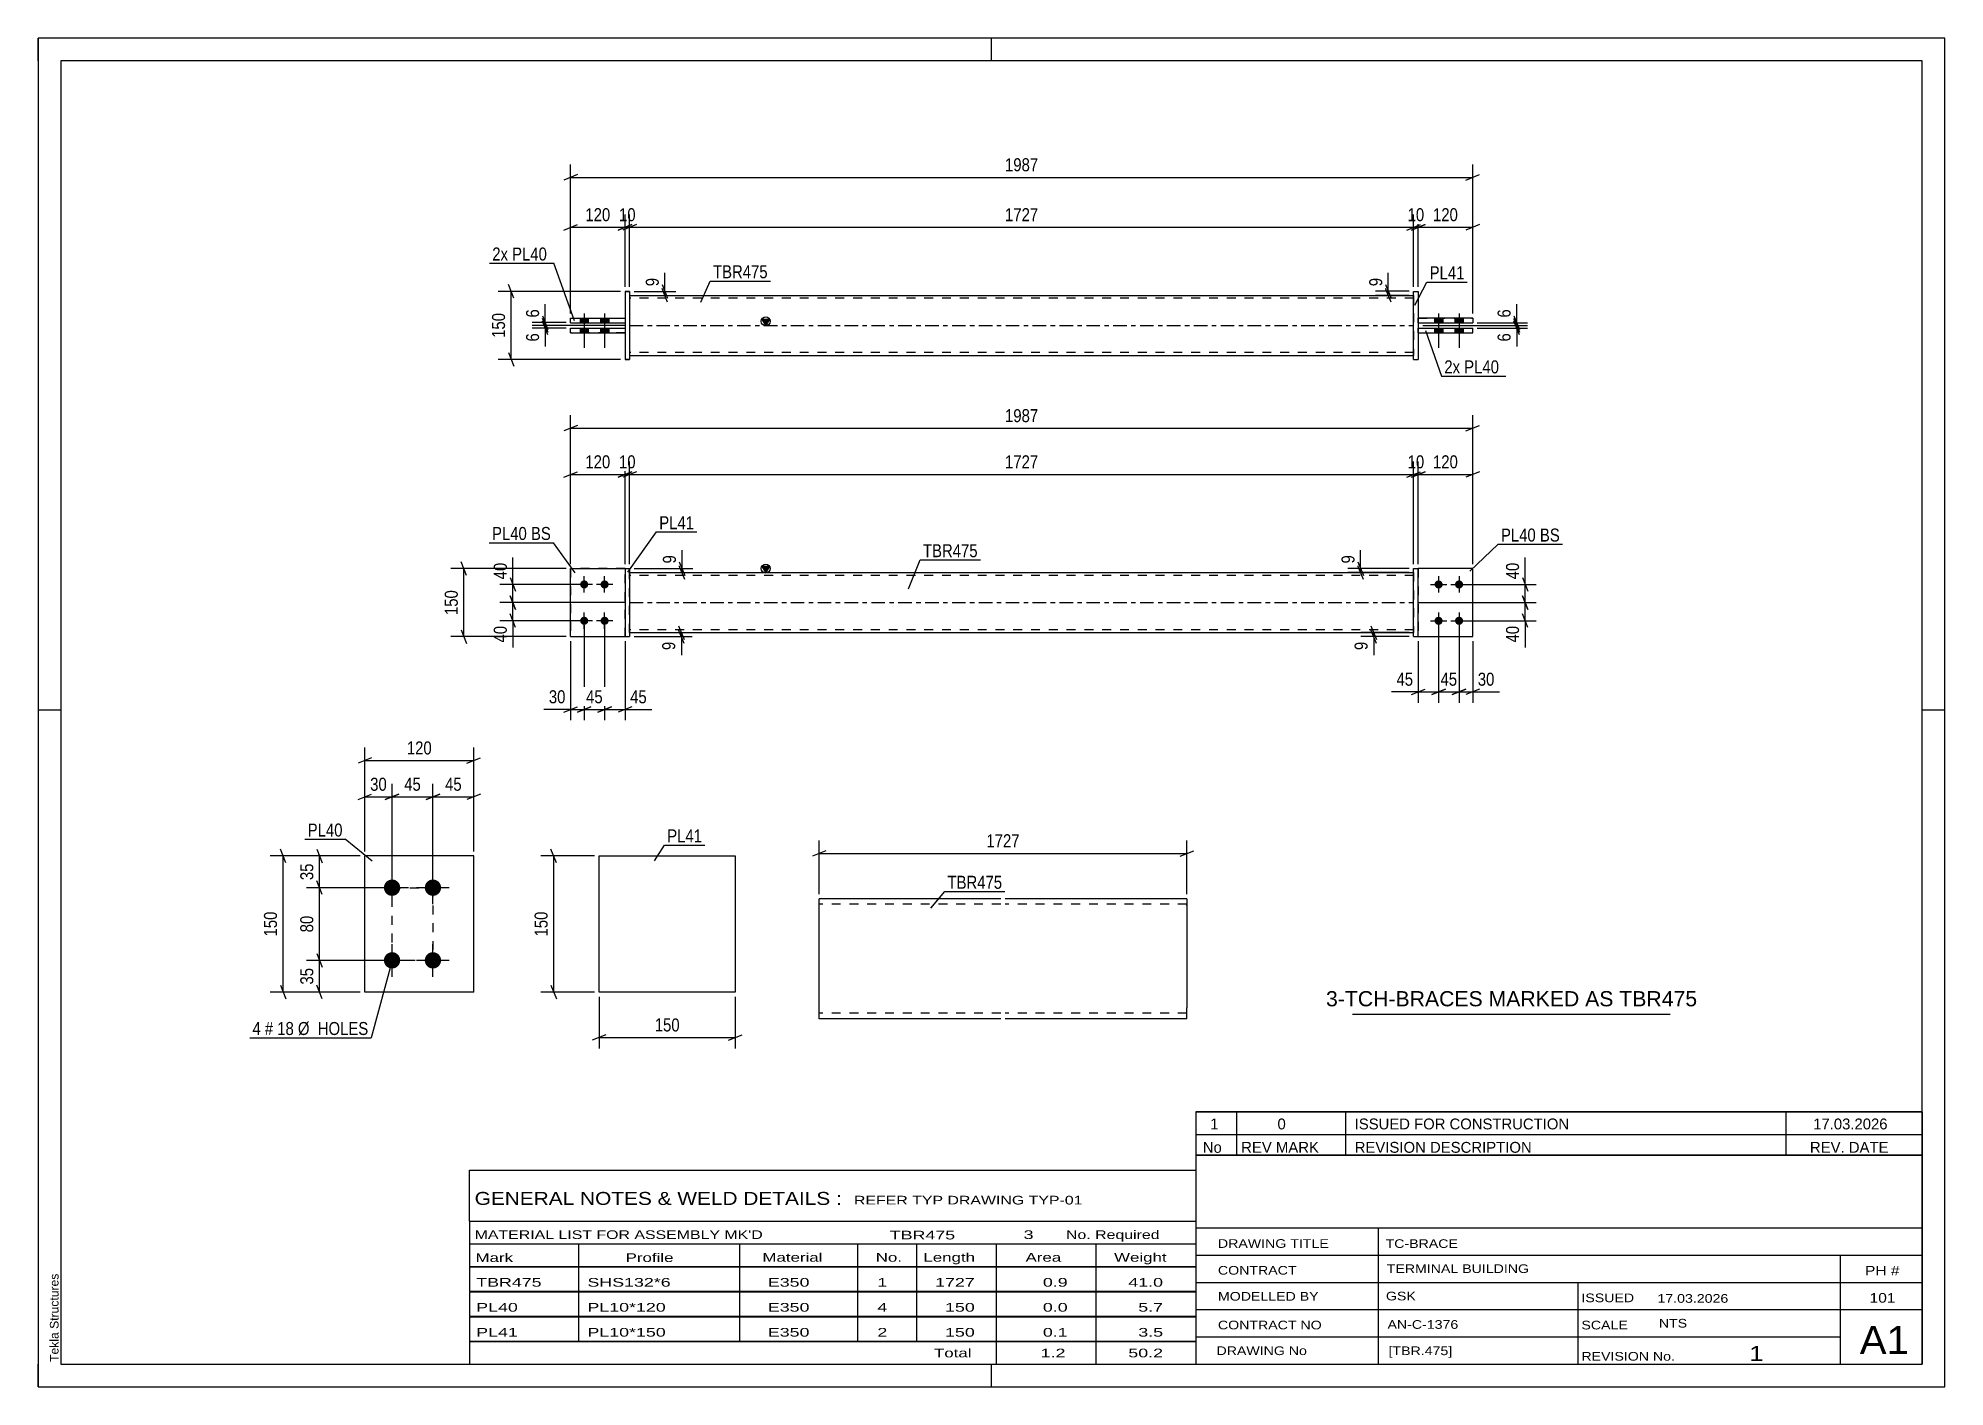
# Paper-space layout 'Layout1' of a CAD drawing. Header units: millimetres. Extents: x 0 to 420, y 0 to 297.
# The model-space entities are those that its viewports show. They can reach past a viewport. Long polylines and large blocks are cut down to what shows.
import ezdxf

# ---------------------------------------------------------------- set-up
doc = ezdxf.new("R2010")
doc.units = ezdxf.units.MM
doc.linetypes.add('DXK_LINE_DOT2', pattern=[3.9198, 1.9599, -1.9599])
doc.linetypes.add('DXK_LINE_DOT3', pattern=[5.9187, 2.979, -0.9799, 0.9799, -0.9799])
doc.layers.add('Viewport layer', color=7, linetype='Continuous', plot=False)
doc.styles.add('Arial', font='ARIAL.TTF', dxfattribs={"height": 0.2})
doc.styles.add('Arial Narrow', font='ARIALN.TTF', dxfattribs={"height": 0.2})

# ---------------------------------------------------------------- blocks, each defined once
blk = doc.blocks.new('Unknown-581591689-1127')
at = {"color": 5, "linetype": 'Continuous'}
for p, q in [((420, 297), (0, 297)), ((0, 297), (0, 0)), ((0, 292), (0, 297)), ((210, 292), (210, 297)), ((420, 0), (420, 297)), ((415, 292), (5, 292)), ((5, 292), (5, 5)), ((415, 5), (415, 292)), ((5, 149), (0, 149)), ((420, 149), (415, 149)), ((0, 0), (0, 5)), ((5, 5), (415, 5)), ((210, 0), (210, 5)), ((0, 0), (420, 0))]:
    blk.add_line(p, q, dxfattribs=at)
at = {"color": 174, "linetype": 'Continuous', "style": 'Arial'}
blk.add_text('Tekla Structures', height=1.9102, rotation=90, dxfattribs=at).set_placement((4.5, 5.5))
blk = doc.blocks.new('Part-581591689-1367 - 1364')
at = {"color": 2, "linetype": 'Continuous'}
for p, q in [((302.99, 180.2), (303.99, 180.2)), ((302.99, 165.2), (302.99, 180.2)), ((303.99, 165.2), (303.99, 180.2)), ((302.99, 165.2), (302.99, 165.2)), ((302.99, 165.2), (303.99, 165.2))]:
    blk.add_line(p, q, dxfattribs=at)
at = {"color": 7, "linetype": 'DXK_LINE_DOT2'}
for p, q in [((302.99, 180.2), (303.99, 180.2)), ((302.99, 165.2), (303.99, 165.2))]:
    blk.add_line(p, q, dxfattribs=at)
blk = doc.blocks.new('Part-581591689-1420 - 1364')
at = {"color": 7, "linetype": 'DXK_LINE_DOT2'}
for p, q in [((129.28, 180.2), (117.28, 180.2)), ((117.28, 180.2), (117.28, 165.2)), ((129.28, 165.2), (129.28, 180.2)), ((117.28, 165.2), (129.28, 165.2))]:
    blk.add_line(p, q, dxfattribs=at)
blk = doc.blocks.new('Bolt-581591689-1378 - 1364')
at = {"linetype": 'Continuous'}
for points in [[(120.28, 175.8, -1), (120.28, 177.6, -1)], [(124.78, 175.8, -1), (124.78, 177.6, -1)], [(120.28, 167.8, -1), (120.28, 169.6, -1)], [(124.78, 167.8, -1), (124.78, 169.6, -1)]]:
    blk.add_hatch(color=1, dxfattribs=at).paths.add_polyline_path(points)
at = {"color": 1, "linetype": 'Continuous'}
for p, q in [((122.08, 176.7), (118.48, 176.7)), ((120.28, 174.9), (120.28, 178.5)), ((126.58, 176.7), (122.98, 176.7)), ((124.78, 174.9), (124.78, 178.5)), ((122.08, 168.7), (118.48, 168.7)), ((120.28, 166.9), (120.28, 170.5)), ((126.58, 168.7), (122.98, 168.7)), ((124.78, 166.9), (124.78, 170.5))]:
    blk.add_line(p, q, dxfattribs=at)
blk = doc.blocks.new('Bolt-581591689-1379 - 1364')
at = {"linetype": 'Continuous'}
for points in [[(308.49, 177.6, -1), (308.49, 175.8, -1)], [(312.99, 177.6, -1), (312.99, 175.8, -1)], [(308.49, 169.6, -1), (308.49, 167.8, -1)], [(312.99, 169.6, -1), (312.99, 167.8, -1)]]:
    blk.add_hatch(color=1, dxfattribs=at).paths.add_polyline_path(points)
at = {"color": 1, "linetype": 'Continuous'}
for p, q in [((306.69, 176.7), (310.29, 176.7)), ((308.49, 178.5), (308.49, 174.9)), ((311.19, 176.7), (314.79, 176.7)), ((312.99, 178.5), (312.99, 174.9)), ((306.69, 168.7), (310.29, 168.7)), ((308.49, 170.5), (308.49, 166.9)), ((311.19, 168.7), (314.79, 168.7)), ((312.99, 170.5), (312.99, 166.9))]:
    blk.add_line(p, q, dxfattribs=at)
blk = doc.blocks.new('Part-581591689-1405 - 1364')
at = {"color": 2, "linetype": 'Continuous'}
for p, q in [((129.28, 180.2), (130.28, 180.2)), ((129.28, 180.2), (129.28, 165.2)), ((130.28, 180.2), (130.28, 180.2)), ((130.28, 180.2), (130.28, 165.2)), ((129.28, 165.2), (130.28, 165.2))]:
    blk.add_line(p, q, dxfattribs=at)
at = {"color": 7, "linetype": 'DXK_LINE_DOT2'}
for p, q in [((129.28, 180.2), (130.28, 180.2)), ((129.28, 165.2), (130.28, 165.2))]:
    blk.add_line(p, q, dxfattribs=at)
blk = doc.blocks.new('Part-581591689-1425 - 1364')
at = {"color": 2, "linetype": 'Continuous'}
for p, q in [((117.28, 165.2), (117.28, 180.2)), ((117.28, 180.2), (129.28, 180.2)), ((117.28, 165.2), (129.28, 165.2))]:
    blk.add_line(p, q, dxfattribs=at)
at = {"color": 7, "linetype": 'DXK_LINE_DOT2'}
blk.add_line((129.28, 165.2), (129.28, 180.2), dxfattribs=at)
blk = doc.blocks.new('Part-581591689-1440 - 1364')
at = {"linetype": 'Continuous'}
blk.add_hatch(color=2, dxfattribs=at).paths.add_polyline_path([(160.28, 179.3), (159.48, 180.7), (161.08, 180.7)])
at = {"color": 2, "linetype": 'Continuous'}
for p, q in [((160.28, 179.3), (159.48, 180.7)), ((159.48, 180.7), (161.08, 180.7)), ((161.08, 180.7), (160.28, 179.3)), ((130.28, 179.3), (302.99, 179.3)), ((130.28, 166.1), (302.99, 166.1))]:
    blk.add_line(p, q, dxfattribs=at)
at = {"color": 7, "linetype": 'DXK_LINE_DOT2'}
for p, q in [((130.28, 166.1), (130.28, 179.3)), ((302.99, 178.7), (130.28, 178.7)), ((302.99, 179.3), (302.99, 166.1)), ((302.99, 166.7), (130.28, 166.7))]:
    blk.add_line(p, q, dxfattribs=at)
at = {"color": 7, "linetype": 'DXK_LINE_DOT3'}
blk.add_line((130.28, 172.7), (302.99, 172.7), dxfattribs=at)
at = {"color": 2, "linetype": 'Continuous'}
blk.add_circle((160.28, 180.2), 1, dxfattribs=at)
blk = doc.blocks.new('Part-581591689-1445 - 1364')
at = {"color": 2, "linetype": 'Continuous'}
for p, q in [((315.99, 180.2), (303.99, 180.2)), ((315.99, 165.2), (315.99, 180.2)), ((303.99, 165.2), (315.99, 165.2))]:
    blk.add_line(p, q, dxfattribs=at)
at = {"color": 7, "linetype": 'DXK_LINE_DOT2'}
blk.add_line((303.99, 180.2), (303.99, 165.2), dxfattribs=at)
blk = doc.blocks.new('Part-581591689-1450 - 1364')
at = {"color": 7, "linetype": 'DXK_LINE_DOT2'}
for p, q in [((315.99, 180.2), (303.99, 180.2)), ((303.99, 180.2), (303.99, 165.2)), ((315.99, 165.2), (315.99, 180.2)), ((303.99, 165.2), (315.99, 165.2))]:
    blk.add_line(p, q, dxfattribs=at)
blk = doc.blocks.new('Part-581591689-1793 - 1767')
at = {"color": 2, "linetype": 'Continuous'}
for p, q in [((117.28, 232.14), (117.28, 233.14)), ((117.28, 233.14), (129.28, 233.14)), ((117.28, 232.14), (117.28, 232.14)), ((117.28, 232.14), (129.28, 232.14)), ((129.28, 233.14), (129.28, 232.14))]:
    blk.add_line(p, q, dxfattribs=at)
at = {"color": 7, "linetype": 'DXK_LINE_DOT2'}
for p, q in [((117.28, 233.14), (129.28, 233.14)), ((129.28, 232.14), (117.28, 232.14))]:
    blk.add_line(p, q, dxfattribs=at)
blk = doc.blocks.new('Part-581591689-1778 - 1767')
at = {"color": 2, "linetype": 'Continuous'}
for p, q in [((303.99, 232.14), (303.99, 233.14)), ((303.99, 233.14), (315.99, 233.14)), ((303.99, 232.14), (303.99, 232.14)), ((303.99, 232.14), (315.99, 232.14)), ((315.99, 232.14), (315.99, 233.14))]:
    blk.add_line(p, q, dxfattribs=at)
at = {"color": 7, "linetype": 'DXK_LINE_DOT2'}
for p, q in [((303.99, 233.14), (315.99, 233.14)), ((303.99, 232.14), (315.99, 232.14))]:
    blk.add_line(p, q, dxfattribs=at)
blk = doc.blocks.new('Part-581591689-1798 - 1767')
at = {"color": 2, "linetype": 'Continuous'}
for p, q in [((117.28, 234.34), (117.28, 235.34)), ((117.28, 235.34), (129.28, 235.34)), ((129.28, 235.34), (129.28, 234.34)), ((117.28, 234.34), (117.28, 234.34)), ((117.28, 234.34), (129.28, 234.34))]:
    blk.add_line(p, q, dxfattribs=at)
at = {"color": 7, "linetype": 'DXK_LINE_DOT2'}
for p, q in [((117.28, 235.34), (129.28, 235.34)), ((117.28, 235.34), (117.28, 235.34)), ((129.28, 235.34), (129.28, 235.34)), ((117.28, 234.34), (129.28, 234.34))]:
    blk.add_line(p, q, dxfattribs=at)
blk = doc.blocks.new('Part-581591689-1773 - 1767')
at = {"linetype": 'Continuous'}
blk.add_hatch(color=2, dxfattribs=at).paths.add_polyline_path([(160.28, 233.74), (159.48, 235.14), (161.08, 235.14)])
at = {"color": 2, "linetype": 'Continuous'}
for p, q in [((130.28, 240.34), (302.99, 240.34)), ((160.28, 233.74), (159.48, 235.14)), ((159.48, 235.14), (161.08, 235.14)), ((161.08, 235.14), (160.28, 233.74)), ((130.28, 227.14), (302.99, 227.14))]:
    blk.add_line(p, q, dxfattribs=at)
at = {"color": 7, "linetype": 'DXK_LINE_DOT2'}
for p, q in [((130.28, 240.34), (130.28, 227.14)), ((302.99, 239.74), (130.28, 239.74)), ((302.99, 240.34), (302.99, 227.14)), ((302.99, 227.74), (130.28, 227.74))]:
    blk.add_line(p, q, dxfattribs=at)
at = {"color": 7, "linetype": 'DXK_LINE_DOT3'}
blk.add_line((130.28, 233.74), (302.99, 233.74), dxfattribs=at)
at = {"color": 2, "linetype": 'Continuous'}
blk.add_circle((160.28, 234.64), 1, dxfattribs=at)
blk = doc.blocks.new('Part-581591689-1783 - 1767')
at = {"color": 2, "linetype": 'Continuous'}
for p, q in [((303.99, 234.34), (303.99, 235.34)), ((315.99, 235.34), (303.99, 235.34)), ((315.99, 235.34), (315.99, 234.34)), ((303.99, 234.34), (303.99, 234.34)), ((303.99, 234.34), (315.99, 234.34))]:
    blk.add_line(p, q, dxfattribs=at)
at = {"color": 7, "linetype": 'DXK_LINE_DOT2'}
for p, q in [((303.99, 235.34), (303.99, 235.34)), ((303.99, 235.34), (315.99, 235.34)), ((315.99, 235.34), (315.99, 235.34)), ((303.99, 234.34), (315.99, 234.34))]:
    blk.add_line(p, q, dxfattribs=at)
blk = doc.blocks.new('Part-581591689-1799 - 1767')
at = {"color": 2, "linetype": 'Continuous'}
for p, q in [((129.28, 241.24), (129.28, 226.24)), ((129.28, 241.24), (130.28, 241.24)), ((130.28, 241.24), (130.28, 241.24)), ((130.28, 241.24), (130.28, 226.24)), ((129.28, 226.24), (129.28, 226.24)), ((130.28, 226.24), (129.28, 226.24))]:
    blk.add_line(p, q, dxfattribs=at)
at = {"color": 7, "linetype": 'DXK_LINE_DOT2'}
for p, q in [((130.28, 241.24), (129.28, 241.24)), ((130.28, 241.24), (130.28, 241.24)), ((129.28, 226.24), (130.28, 226.24))]:
    blk.add_line(p, q, dxfattribs=at)
blk = doc.blocks.new('Part-581591689-1788 - 1767')
at = {"color": 2, "linetype": 'Continuous'}
for p, q in [((302.99, 241.24), (302.99, 241.24)), ((302.99, 226.24), (302.99, 241.24)), ((302.99, 241.24), (303.99, 241.24)), ((303.99, 241.24), (303.99, 241.24)), ((303.99, 241.24), (303.99, 226.24)), ((302.99, 226.24), (302.99, 226.24)), ((302.99, 226.24), (303.99, 226.24)), ((303.99, 226.24), (303.99, 226.24))]:
    blk.add_line(p, q, dxfattribs=at)
at = {"color": 7, "linetype": 'DXK_LINE_DOT2'}
for p, q in [((302.99, 241.24), (302.99, 241.24)), ((302.99, 241.24), (303.99, 241.24)), ((302.99, 226.24), (303.99, 226.24))]:
    blk.add_line(p, q, dxfattribs=at)
blk = doc.blocks.new('Bolt-581591689-1800 - 1767')
at = {"linetype": 'Continuous'}
for points in [[(309.39, 235.34), (307.59, 235.34), (307.59, 234.34), (309.39, 234.34)], [(309.39, 235.34), (307.59, 235.34), (307.59, 234.34), (309.39, 234.34)], [(313.89, 235.34), (312.09, 235.34), (312.09, 234.34), (313.89, 234.34)], [(313.89, 235.34), (312.09, 235.34), (312.09, 234.34), (313.89, 234.34)], [(309.39, 233.14), (307.59, 233.14), (307.59, 232.14), (309.39, 232.14)], [(309.39, 233.14), (307.59, 233.14), (307.59, 232.14), (309.39, 232.14)], [(313.89, 233.14), (312.09, 233.14), (312.09, 232.14), (313.89, 232.14)], [(313.89, 233.14), (312.09, 233.14), (312.09, 232.14), (313.89, 232.14)]]:
    blk.add_hatch(color=1, dxfattribs=at).paths.add_polyline_path(points)
at = {"color": 1, "linetype": 'Continuous'}
for p, q in [((307.59, 235.34), (307.59, 234.34)), ((307.59, 235.34), (307.59, 234.34)), ((308.49, 236.34), (308.49, 228.84)), ((308.49, 236.34), (308.49, 228.84)), ((309.39, 235.34), (309.39, 234.34)), ((309.39, 235.34), (309.39, 234.34)), ((312.09, 235.34), (312.09, 234.34)), ((312.09, 235.34), (312.09, 234.34)), ((312.99, 236.34), (312.99, 228.84)), ((312.99, 236.34), (312.99, 228.84)), ((313.89, 235.34), (313.89, 234.34)), ((313.89, 235.34), (313.89, 234.34)), ((307.59, 233.14), (307.59, 232.14)), ((307.59, 233.14), (307.59, 232.14)), ((309.39, 233.14), (309.39, 232.14)), ((309.39, 233.14), (309.39, 232.14)), ((312.09, 233.14), (312.09, 232.14)), ((312.09, 233.14), (312.09, 232.14)), ((313.89, 233.14), (313.89, 232.14)), ((313.89, 233.14), (313.89, 232.14))]:
    blk.add_line(p, q, dxfattribs=at)
blk = doc.blocks.new('Bolt-581591689-1801 - 1767')
at = {"linetype": 'Continuous'}
for points in [[(119.38, 234.34), (121.18, 234.34), (121.18, 235.34), (119.38, 235.34)], [(119.38, 234.34), (121.18, 234.34), (121.18, 235.34), (119.38, 235.34)], [(123.88, 234.34), (125.68, 234.34), (125.68, 235.34), (123.88, 235.34)], [(123.88, 234.34), (125.68, 234.34), (125.68, 235.34), (123.88, 235.34)], [(119.38, 232.14), (121.18, 232.14), (121.18, 233.14), (119.38, 233.14)], [(119.38, 232.14), (121.18, 232.14), (121.18, 233.14), (119.38, 233.14)], [(123.88, 232.14), (125.68, 232.14), (125.68, 233.14), (123.88, 233.14)], [(123.88, 232.14), (125.68, 232.14), (125.68, 233.14), (123.88, 233.14)]]:
    blk.add_hatch(color=1, dxfattribs=at).paths.add_polyline_path(points)
at = {"color": 1, "linetype": 'Continuous'}
for p, q in [((119.38, 235.34), (119.38, 234.34)), ((119.38, 235.34), (119.38, 234.34)), ((120.28, 236.34), (120.28, 228.84)), ((120.28, 236.34), (120.28, 228.84)), ((121.18, 235.34), (121.18, 234.34)), ((121.18, 235.34), (121.18, 234.34)), ((123.88, 235.34), (123.88, 234.34)), ((123.88, 235.34), (123.88, 234.34)), ((124.78, 236.34), (124.78, 228.84)), ((124.78, 236.34), (124.78, 228.84)), ((125.68, 235.34), (125.68, 234.34)), ((125.68, 235.34), (125.68, 234.34)), ((119.38, 233.14), (119.38, 232.14)), ((119.38, 233.14), (119.38, 232.14)), ((121.18, 233.14), (121.18, 232.14)), ((121.18, 233.14), (121.18, 232.14)), ((123.88, 233.14), (123.88, 232.14)), ((123.88, 233.14), (123.88, 232.14)), ((125.68, 233.14), (125.68, 232.14)), ((125.68, 233.14), (125.68, 232.14))]:
    blk.add_line(p, q, dxfattribs=at)
blk = doc.blocks.new('Bolt-581591689-2103 - 2040')
at = {"linetype": 'Continuous'}
for points in [[(77.96, 108.12, -1), (77.96, 111.72, -1)], [(86.96, 108.12, -1), (86.96, 111.72, -1)], [(77.96, 92.12, -1), (77.96, 95.72, -1)], [(86.96, 92.12, -1), (86.96, 95.72, -1)]]:
    blk.add_hatch(color=1, dxfattribs=at).paths.add_polyline_path(points)
at = {"color": 1, "linetype": 'Continuous'}
for p, q in [((77.96, 106.32), (77.96, 113.52)), ((86.96, 106.32), (86.96, 113.52)), ((81.56, 109.92), (74.36, 109.92)), ((90.56, 109.92), (83.36, 109.92)), ((77.96, 90.32), (77.96, 97.52)), ((86.96, 90.32), (86.96, 97.52)), ((81.56, 93.92), (74.36, 93.92)), ((90.56, 93.92), (83.36, 93.92))]:
    blk.add_line(p, q, dxfattribs=at)
blk = doc.blocks.new('Part-581591689-2108 - 2040')
at = {"color": 2, "linetype": 'Continuous'}
for p, q in [((95.96, 116.92), (71.96, 116.92)), ((71.96, 86.92), (71.96, 116.92)), ((95.96, 86.92), (95.96, 116.92)), ((95.96, 86.92), (71.96, 86.92))]:
    blk.add_line(p, q, dxfattribs=at)
blk = doc.blocks.new('Part-581591689-2231 - 2225')
at = {"color": 2, "linetype": 'Continuous'}
for p, q in [((123.57, 86.92), (123.57, 116.92)), ((123.57, 116.92), (153.57, 116.92)), ((153.57, 116.92), (153.57, 86.92)), ((153.57, 86.92), (123.57, 86.92))]:
    blk.add_line(p, q, dxfattribs=at)
blk = doc.blocks.new('Part-581591689-2256 - 2248')
at = {"color": 2, "linetype": 'Continuous'}
for p, q in [((212.04, 107.47), (172.04, 107.47)), ((172.04, 81.25), (172.04, 107.47)), ((253.04, 107.47), (213.04, 107.47)), ((253.04, 107.47), (253.04, 83.47)), ((172.04, 81.07), (172.04, 81.25)), ((212.04, 81.07), (172.04, 81.07)), ((253.04, 81.07), (213.04, 81.07)), ((253.04, 81.07), (253.04, 83.47))]:
    blk.add_line(p, q, dxfattribs=at)
at = {"color": 7, "linetype": 'DXK_LINE_DOT2'}
for p, q in [((212.04, 106.27), (172.04, 106.27)), ((253.04, 106.27), (213.04, 106.27)), ((253.04, 106.27), (253.04, 106.18)), ((253.04, 106.18), (253.04, 106.27)), ((253.04, 105.98), (253.04, 106.18)), ((253.04, 106.18), (253.04, 105.98)), ((172.04, 82.27), (172.04, 82.36)), ((212.04, 82.27), (172.04, 82.27)), ((253.04, 82.27), (213.04, 82.27)), ((253.04, 82.36), (253.04, 83.01)), ((253.04, 82.27), (253.04, 82.36))]:
    blk.add_line(p, q, dxfattribs=at)
blk = doc.blocks.new('Rectangle-581591689-2210 - 2040')
at = {"color": 1, "linetype": 'DXK_LINE_DOT2'}
blk.add_lwpolyline([(77.96, 109.92), (86.96, 109.92), (86.96, 93.92), (77.96, 93.92), (77.96, 109.92)], close=True, dxfattribs=at)
blk = doc.blocks.new('StraightDimension-581591689-1609 - 1364')
at = {"color": 7, "linetype": 'Continuous'}
for p, q in [((129.28, 172.7), (101.73, 172.7)), ((103.98, 174.2), (105.18, 171.2)), ((104.58, 168.7), (104.58, 172.7)), ((119.28, 168.7), (101.73, 168.7)), ((105.18, 167.2), (103.98, 170.2))]:
    blk.add_line(p, q, dxfattribs=at)
at = {"color": 0}
blk.add_wipeout([(103.83, 168.17), (99.63, 168.17), (99.63, 163.32), (103.83, 163.32)], dxfattribs=at)
at = {"color": 7, "linetype": 'Continuous'}
blk.add_line((104.58, 168.7), (104.58, 162.79), dxfattribs=at)
blk.add_line((104.58, 168.7), (104.58, 162.79), dxfattribs=at)
at = {"color": 3, "style": 'Arial Narrow'}
blk.add_text('40', height=2.863, rotation=90.0002, dxfattribs=at).set_placement((103.23, 163.92))
blk = doc.blocks.new('StraightDimension-581591689-1665 - 1364')
at = {"color": 7, "linetype": 'Continuous'}
for p, q in [((308.49, 167.7), (308.49, 150.65)), ((312.99, 167.7), (312.99, 150.65)), ((306.99, 152.45), (309.99, 153.65)), ((308.49, 153.05), (312.99, 153.05)), ((314.49, 153.65), (311.49, 152.45))]:
    blk.add_line(p, q, dxfattribs=at)
at = {"color": 0}
blk.add_wipeout([(313.17, 153.8), (313.17, 158), (308.31, 158), (308.31, 153.8)], dxfattribs=at)
at = {"color": 3, "style": 'Arial Narrow'}
blk.add_text('45', height=2.863, dxfattribs=at).set_placement((308.91, 154.4))
blk = doc.blocks.new('StraightDimension-581591689-1505 - 1364')
at = {"color": 7, "linetype": 'Continuous'}
for p, q in [((302.99, 181.2), (302.99, 203.77)), ((303.99, 181.2), (303.99, 203.77)), ((301.49, 200.32), (304.49, 201.52)), ((305.49, 201.52), (302.49, 200.32)), ((302.99, 200.92), (303.99, 200.92))]:
    blk.add_line(p, q, dxfattribs=at)
at = {"color": 0}
blk.add_wipeout([(305.92, 201.67), (305.92, 205.87), (301.06, 205.87), (301.06, 201.67)], dxfattribs=at)
at = {"color": 3, "style": 'Arial Narrow'}
blk.add_text('10', height=2.863, dxfattribs=at).set_placement((301.66, 202.27))
blk = doc.blocks.new('StraightDimension-581591689-1703 - 1364')
at = {"color": 7, "linetype": 'Continuous'}
for p, q in [((313.99, 176.7), (329.95, 176.7)), ((326.95, 178.2), (328.15, 175.2)), ((327.55, 172.7), (327.55, 176.7)), ((303.99, 172.7), (329.95, 172.7)), ((328.15, 171.2), (326.95, 174.2))]:
    blk.add_line(p, q, dxfattribs=at)
at = {"color": 0}
blk.add_wipeout([(326.8, 182.08), (322.6, 182.08), (322.6, 177.22), (326.8, 177.22)], dxfattribs=at)
at = {"color": 7, "linetype": 'Continuous'}
blk.add_line((327.55, 176.7), (327.55, 182.6), dxfattribs=at)
blk.add_line((327.55, 176.7), (327.55, 182.6), dxfattribs=at)
at = {"color": 3, "style": 'Arial Narrow'}
blk.add_text('40', height=2.863, rotation=90.0002, dxfattribs=at).set_placement((326.2, 177.82))
blk = doc.blocks.new('StraightDimension-581591689-1600 - 1364')
at = {"color": 7, "linetype": 'Continuous'}
for p, q in [((141.23, 181.7), (142.43, 178.7)), ((142.43, 177.8), (141.23, 180.8)), ((131.28, 180.2), (144.23, 180.2)), ((131.28, 179.3), (144.23, 179.3)), ((141.83, 179.3), (141.83, 180.2))]:
    blk.add_line(p, q, dxfattribs=at)
at = {"color": 0}
blk.add_wipeout([(141.08, 183.75), (136.88, 183.75), (136.88, 180.72), (141.08, 180.72)], dxfattribs=at)
at = {"color": 7, "linetype": 'Continuous'}
blk.add_line((141.83, 180.2), (141.83, 184.28), dxfattribs=at)
blk.add_line((141.83, 180.2), (141.83, 184.28), dxfattribs=at)
at = {"color": 3, "style": 'Arial Narrow'}
blk.add_text('9', height=2.86, rotation=90.0002, dxfattribs=at).set_placement((140.48, 181.32))
blk = doc.blocks.new('StraightDimension-581591689-1649 - 1364')
at = {"color": 7, "linetype": 'Continuous'}
for p, q in [((303.99, 164.2), (303.99, 150.65)), ((308.49, 167.7), (308.49, 150.65)), ((302.49, 152.45), (305.49, 153.65)), ((303.99, 153.05), (308.49, 153.05)), ((309.99, 153.65), (306.99, 152.45))]:
    blk.add_line(p, q, dxfattribs=at)
at = {"color": 0}
blk.add_wipeout([(303.47, 153.8), (303.47, 158), (298.61, 158), (298.61, 153.8)], dxfattribs=at)
at = {"color": 7, "linetype": 'Continuous'}
blk.add_line((303.99, 153.05), (298.09, 153.05), dxfattribs=at)
blk.add_line((303.99, 153.05), (298.09, 153.05), dxfattribs=at)
at = {"color": 3, "style": 'Arial Narrow'}
blk.add_text('45', height=2.863, dxfattribs=at).set_placement((299.21, 154.4))
blk = doc.blocks.new('StraightDimension-581591689-1560 - 1364')
at = {"color": 7, "linetype": 'Continuous'}
for p, q in [((117.28, 164.2), (117.28, 146.78)), ((120.28, 167.7), (120.28, 146.78)), ((115.78, 148.58), (118.78, 149.78)), ((117.28, 149.18), (120.28, 149.18)), ((121.78, 149.78), (118.78, 148.58))]:
    blk.add_line(p, q, dxfattribs=at)
at = {"color": 0}
blk.add_wipeout([(116.75, 149.93), (116.75, 154.13), (111.9, 154.13), (111.9, 149.93)], dxfattribs=at)
at = {"color": 7, "linetype": 'Continuous'}
blk.add_line((117.28, 149.18), (111.37, 149.18), dxfattribs=at)
blk.add_line((117.28, 149.18), (111.37, 149.18), dxfattribs=at)
at = {"color": 3, "style": 'Arial Narrow'}
blk.add_text('30', height=2.863, dxfattribs=at).set_placement((112.5, 150.53))
blk = doc.blocks.new('StraightDimension-581591689-1452 - 1364')
at = {"color": 7, "linetype": 'Continuous'}
for p, q in [((117.28, 181.2), (117.28, 203.77)), ((129.28, 181.2), (129.28, 203.77)), ((115.78, 200.32), (118.78, 201.52)), ((117.28, 200.92), (129.28, 200.92)), ((130.78, 201.52), (127.78, 200.32))]:
    blk.add_line(p, q, dxfattribs=at)
at = {"color": 0}
blk.add_wipeout([(126.62, 201.67), (126.62, 205.87), (119.94, 205.87), (119.94, 201.67)], dxfattribs=at)
at = {"color": 3, "style": 'Arial Narrow'}
blk.add_text('120', height=2.863, dxfattribs=at).set_placement((120.54, 202.27))
blk = doc.blocks.new('StraightDimension-581591689-1730 - 1364')
at = {"color": 7, "linetype": 'Continuous'}
for p, q in [((290.71, 181.7), (291.91, 178.7)), ((291.91, 177.8), (290.71, 180.8)), ((301.99, 180.2), (288.46, 180.2)), ((301.99, 179.3), (288.46, 179.3)), ((291.31, 179.3), (291.31, 180.2))]:
    blk.add_line(p, q, dxfattribs=at)
at = {"color": 0}
blk.add_wipeout([(290.56, 183.75), (286.36, 183.75), (286.36, 180.72), (290.56, 180.72)], dxfattribs=at)
at = {"color": 7, "linetype": 'Continuous'}
blk.add_line((291.31, 180.2), (291.31, 184.28), dxfattribs=at)
blk.add_line((291.31, 180.2), (291.31, 184.28), dxfattribs=at)
at = {"color": 3, "style": 'Arial Narrow'}
blk.add_text('9', height=2.86, rotation=90.0002, dxfattribs=at).set_placement((289.96, 181.32))
blk = doc.blocks.new('StraightDimension-581591689-1479 - 1364')
at = {"color": 7, "linetype": 'Continuous'}
for p, q in [((129.28, 181.2), (129.28, 203.77)), ((130.28, 181.2), (130.28, 203.77)), ((127.78, 200.32), (130.78, 201.52)), ((131.78, 201.52), (128.78, 200.32)), ((129.28, 200.92), (130.28, 200.92))]:
    blk.add_line(p, q, dxfattribs=at)
at = {"color": 0}
blk.add_wipeout([(132.21, 201.67), (132.21, 205.87), (127.35, 205.87), (127.35, 201.67)], dxfattribs=at)
at = {"color": 3, "style": 'Arial Narrow'}
blk.add_text('10', height=2.863, dxfattribs=at).set_placement((127.95, 202.27))
blk = doc.blocks.new('StraightDimension-581591689-1577 - 1364')
at = {"color": 7, "linetype": 'Continuous'}
for p, q in [((124.78, 167.7), (124.78, 146.78)), ((129.28, 164.2), (129.28, 146.78)), ((123.28, 148.58), (126.28, 149.78)), ((124.78, 149.18), (129.28, 149.18)), ((130.78, 149.78), (127.78, 148.58))]:
    blk.add_line(p, q, dxfattribs=at)
at = {"color": 0}
blk.add_wipeout([(134.66, 149.93), (134.66, 154.13), (129.8, 154.13), (129.8, 149.93)], dxfattribs=at)
at = {"color": 7, "linetype": 'Continuous'}
blk.add_line((129.28, 149.18), (135.18, 149.18), dxfattribs=at)
blk.add_line((129.28, 149.18), (135.18, 149.18), dxfattribs=at)
at = {"color": 3, "style": 'Arial Narrow'}
blk.add_text('45', height=2.863, dxfattribs=at).set_placement((130.4, 150.53))
blk = doc.blocks.new('StraightDimension-581591689-1496 - 1364')
at = {"color": 7, "linetype": 'Continuous'}
for p, q in [((130.28, 181.2), (130.28, 203.77)), ((302.99, 181.2), (302.99, 203.77)), ((131.78, 201.52), (128.78, 200.32)), ((130.28, 200.92), (302.99, 200.92)), ((301.49, 200.32), (304.49, 201.52))]:
    blk.add_line(p, q, dxfattribs=at)
at = {"color": 0}
blk.add_wipeout([(220.89, 201.67), (220.89, 205.87), (212.38, 205.87), (212.38, 201.67)], dxfattribs=at)
at = {"color": 3, "style": 'Arial Narrow'}
blk.add_text('1727', height=2.863, dxfattribs=at).set_placement((212.98, 202.27))
blk = doc.blocks.new('StraightDimension-581591689-1523 - 1364')
at = {"color": 7, "linetype": 'Continuous'}
for p, q in [((303.99, 181.2), (303.99, 203.77)), ((315.99, 181.2), (315.99, 203.77)), ((302.49, 200.32), (305.49, 201.52)), ((303.99, 200.92), (315.99, 200.92)), ((317.49, 201.52), (314.49, 200.32))]:
    blk.add_line(p, q, dxfattribs=at)
at = {"color": 0}
blk.add_wipeout([(313.33, 201.67), (313.33, 205.87), (306.65, 205.87), (306.65, 201.67)], dxfattribs=at)
at = {"color": 3, "style": 'Arial Narrow'}
blk.add_text('120', height=2.863, dxfattribs=at).set_placement((307.25, 202.27))
blk = doc.blocks.new('StraightDimension-581591689-1546 - 1364')
at = {"color": 7, "linetype": 'Continuous'}
for p, q in [((118.78, 211.69), (115.78, 210.49)), ((117.28, 181.2), (117.28, 213.94)), ((117.28, 211.09), (315.99, 211.09)), ((314.49, 210.49), (317.49, 211.69)), ((315.99, 181.2), (315.99, 213.94))]:
    blk.add_line(p, q, dxfattribs=at)
at = {"color": 0}
blk.add_wipeout([(220.89, 211.84), (220.89, 216.04), (212.38, 216.04), (212.38, 211.84)], dxfattribs=at)
at = {"color": 3, "style": 'Arial Narrow'}
blk.add_text('1987', height=2.863, dxfattribs=at).set_placement((212.98, 212.44))
blk = doc.blocks.new('StraightDimension-581591689-1570 - 1364')
at = {"color": 7, "linetype": 'Continuous'}
for p, q in [((120.28, 167.7), (120.28, 146.78)), ((124.78, 167.7), (124.78, 146.78)), ((118.78, 148.58), (121.78, 149.78)), ((120.28, 149.18), (124.78, 149.18)), ((126.28, 149.78), (123.28, 148.58))]:
    blk.add_line(p, q, dxfattribs=at)
at = {"color": 0}
blk.add_wipeout([(124.96, 149.93), (124.96, 154.13), (120.1, 154.13), (120.1, 149.93)], dxfattribs=at)
at = {"color": 3, "style": 'Arial Narrow'}
blk.add_text('45', height=2.863, dxfattribs=at).set_placement((120.7, 150.53))
blk = doc.blocks.new('StraightDimension-581591689-1591 - 1364')
at = {"color": 7, "linetype": 'Continuous'}
for p, q in [((131.28, 166.1), (144.08, 166.1)), ((131.28, 165.2), (144.08, 165.2)), ((141.08, 167.6), (142.28, 164.6)), ((142.28, 163.7), (141.08, 166.7)), ((141.68, 165.2), (141.68, 166.1))]:
    blk.add_line(p, q, dxfattribs=at)
at = {"color": 0}
blk.add_wipeout([(140.93, 164.67), (136.73, 164.67), (136.73, 161.65), (140.93, 161.65)], dxfattribs=at)
at = {"color": 7, "linetype": 'Continuous'}
blk.add_line((141.68, 165.2), (141.68, 161.12), dxfattribs=at)
blk.add_line((141.68, 165.2), (141.68, 161.12), dxfattribs=at)
at = {"color": 3, "style": 'Arial Narrow'}
blk.add_text('9', height=2.86, rotation=90.0002, dxfattribs=at).set_placement((140.33, 162.25))
blk = doc.blocks.new('StraightDimension-581591689-1626 - 1364')
at = {"color": 7, "linetype": 'Continuous'}
for p, q in [((119.28, 176.7), (101.73, 176.7)), ((103.98, 178.2), (105.18, 175.2)), ((104.58, 172.7), (104.58, 176.7)), ((129.28, 172.7), (101.73, 172.7)), ((105.18, 171.2), (103.98, 174.2))]:
    blk.add_line(p, q, dxfattribs=at)
at = {"color": 0}
blk.add_wipeout([(103.83, 182.08), (99.63, 182.08), (99.63, 177.22), (103.83, 177.22)], dxfattribs=at)
at = {"color": 7, "linetype": 'Continuous'}
blk.add_line((104.58, 176.7), (104.58, 182.6), dxfattribs=at)
blk.add_line((104.58, 176.7), (104.58, 182.6), dxfattribs=at)
at = {"color": 3, "style": 'Arial Narrow'}
blk.add_text('40', height=2.863, rotation=90.0002, dxfattribs=at).set_placement((103.23, 177.82))
blk = doc.blocks.new('StraightDimension-581591689-1640 - 1364')
at = {"color": 7, "linetype": 'Continuous'}
for p, q in [((301.99, 166.1), (291.34, 166.1)), ((301.99, 165.2), (291.34, 165.2)), ((293.59, 167.6), (294.79, 164.6)), ((294.79, 163.7), (293.59, 166.7)), ((294.19, 165.2), (294.19, 166.1))]:
    blk.add_line(p, q, dxfattribs=at)
at = {"color": 0}
blk.add_wipeout([(293.44, 164.67), (289.24, 164.67), (289.24, 161.65), (293.44, 161.65)], dxfattribs=at)
at = {"color": 7, "linetype": 'Continuous'}
blk.add_line((294.19, 165.2), (294.19, 161.12), dxfattribs=at)
blk.add_line((294.19, 165.2), (294.19, 161.12), dxfattribs=at)
at = {"color": 3, "style": 'Arial Narrow'}
blk.add_text('9', height=2.86, rotation=90.0002, dxfattribs=at).set_placement((292.84, 162.25))
blk = doc.blocks.new('StraightDimension-581591689-1675 - 1364')
at = {"color": 7, "linetype": 'Continuous'}
for p, q in [((312.99, 167.7), (312.99, 150.65)), ((315.99, 164.2), (315.99, 150.65)), ((311.49, 152.45), (314.49, 153.65)), ((312.99, 153.05), (315.99, 153.05)), ((317.49, 153.65), (314.49, 152.45))]:
    blk.add_line(p, q, dxfattribs=at)
at = {"color": 0}
blk.add_wipeout([(321.37, 153.8), (321.37, 158), (316.52, 158), (316.52, 153.8)], dxfattribs=at)
at = {"color": 7, "linetype": 'Continuous'}
blk.add_line((315.99, 153.05), (321.9, 153.05), dxfattribs=at)
blk.add_line((315.99, 153.05), (321.9, 153.05), dxfattribs=at)
at = {"color": 3, "style": 'Arial Narrow'}
blk.add_text('30', height=2.863, dxfattribs=at).set_placement((317.12, 154.4))
blk = doc.blocks.new('StraightDimension-581591689-1689 - 1364')
at = {"color": 7, "linetype": 'Continuous'}
for p, q in [((94.38, 178.7), (93.18, 181.7)), ((116.28, 180.2), (90.93, 180.2)), ((93.78, 165.2), (93.78, 180.2)), ((116.28, 165.2), (90.93, 165.2)), ((93.18, 166.7), (94.38, 163.7))]:
    blk.add_line(p, q, dxfattribs=at)
at = {"color": 0}
blk.add_wipeout([(93.03, 176.04), (88.83, 176.04), (88.83, 169.36), (93.03, 169.36)], dxfattribs=at)
at = {"color": 3, "style": 'Arial Narrow'}
blk.add_text('150', height=2.863, rotation=90.0002, dxfattribs=at).set_placement((92.43, 169.96))
blk = doc.blocks.new('StraightDimension-581591689-1716 - 1364')
at = {"color": 7, "linetype": 'Continuous'}
for p, q in [((303.99, 172.7), (329.95, 172.7)), ((326.95, 174.2), (328.15, 171.2)), ((327.55, 168.7), (327.55, 172.7)), ((313.99, 168.7), (329.95, 168.7)), ((328.15, 167.2), (326.95, 170.2))]:
    blk.add_line(p, q, dxfattribs=at)
at = {"color": 0}
blk.add_wipeout([(326.8, 168.17), (322.6, 168.17), (322.6, 163.32), (326.8, 163.32)], dxfattribs=at)
at = {"color": 7, "linetype": 'Continuous'}
blk.add_line((327.55, 168.7), (327.55, 162.79), dxfattribs=at)
blk.add_line((327.55, 168.7), (327.55, 162.79), dxfattribs=at)
at = {"color": 3, "style": 'Arial Narrow'}
blk.add_text('40', height=2.863, rotation=90.0002, dxfattribs=at).set_placement((326.2, 163.92))
blk = doc.blocks.new('StraightDimension-581591689-1890 - 1767')
at = {"color": 7, "linetype": 'Continuous'}
for p, q in [((303.99, 242.25), (303.99, 258.19)), ((315.99, 236.34), (315.99, 258.19)), ((302.49, 254.74), (305.49, 255.94)), ((303.99, 255.34), (315.99, 255.34)), ((317.49, 255.94), (314.49, 254.74))]:
    blk.add_line(p, q, dxfattribs=at)
at = {"color": 0}
blk.add_wipeout([(313.33, 256.09), (313.33, 260.29), (306.65, 260.29), (306.65, 256.09)], dxfattribs=at)
at = {"color": 3, "style": 'Arial Narrow'}
blk.add_text('120', height=2.863, dxfattribs=at).set_placement((307.25, 256.69))
blk = doc.blocks.new('StraightDimension-581591689-1851 - 1767')
at = {"color": 7, "linetype": 'Continuous'}
for p, q in [((111.09, 235.85), (112.29, 232.85)), ((112.29, 232.25), (111.09, 235.25)), ((116.28, 234.35), (108.84, 234.35)), ((129.28, 233.75), (108.84, 233.75)), ((111.69, 233.75), (111.69, 234.35))]:
    blk.add_line(p, q, dxfattribs=at)
at = {"color": 0}
blk.add_wipeout([(110.94, 237.9), (106.74, 237.9), (106.74, 234.87), (110.94, 234.87)], dxfattribs=at)
at = {"color": 7, "linetype": 'Continuous'}
blk.add_line((111.69, 234.35), (111.69, 238.42), dxfattribs=at)
blk.add_line((111.69, 234.35), (111.69, 238.42), dxfattribs=at)
at = {"color": 3, "style": 'Arial Narrow'}
blk.add_text('6', height=2.86, rotation=90.0002, dxfattribs=at).set_placement((110.34, 235.47))
blk = doc.blocks.new('StraightDimension-581591689-1930 - 1767')
at = {"color": 7, "linetype": 'Continuous'}
for p, q in [((129.28, 242.24), (129.28, 258.19)), ((130.28, 242.24), (130.28, 258.19)), ((127.78, 254.74), (130.78, 255.94)), ((131.78, 255.94), (128.78, 254.74)), ((129.28, 255.34), (130.28, 255.34))]:
    blk.add_line(p, q, dxfattribs=at)
at = {"color": 0}
blk.add_wipeout([(132.21, 256.09), (132.21, 260.29), (127.35, 260.29), (127.35, 256.09)], dxfattribs=at)
at = {"color": 3, "style": 'Arial Narrow'}
blk.add_text('10', height=2.863, dxfattribs=at).set_placement((127.95, 256.69))
blk = doc.blocks.new('StraightDimension-581591689-1805 - 1767')
at = {"color": 7, "linetype": 'Continuous'}
for p, q in [((301.99, 241.25), (294.56, 241.25)), ((301.99, 240.34), (294.56, 240.34)), ((296.81, 242.75), (298.01, 239.75)), ((298.01, 238.84), (296.81, 241.84)), ((297.41, 240.34), (297.41, 241.25))]:
    blk.add_line(p, q, dxfattribs=at)
at = {"color": 0}
blk.add_wipeout([(296.66, 244.8), (292.46, 244.8), (292.46, 241.77), (296.66, 241.77)], dxfattribs=at)
at = {"color": 7, "linetype": 'Continuous'}
blk.add_line((297.41, 241.25), (297.41, 245.32), dxfattribs=at)
blk.add_line((297.41, 241.25), (297.41, 245.32), dxfattribs=at)
at = {"color": 3, "style": 'Arial Narrow'}
blk.add_text('9', height=2.86, rotation=90.0002, dxfattribs=at).set_placement((296.06, 242.37))
blk = doc.blocks.new('StraightDimension-581591689-1816 - 1767')
at = {"color": 7, "linetype": 'Continuous'}
for p, q in [((325.09, 235.84), (326.29, 232.84)), ((326.29, 232.24), (325.09, 235.24)), ((304.99, 233.74), (328.09, 233.74)), ((316.99, 234.34), (328.09, 234.34)), ((325.69, 233.74), (325.69, 234.34))]:
    blk.add_line(p, q, dxfattribs=at)
at = {"color": 0}
blk.add_wipeout([(324.94, 237.9), (320.74, 237.9), (320.74, 234.87), (324.94, 234.87)], dxfattribs=at)
at = {"color": 7, "linetype": 'Continuous'}
blk.add_line((325.69, 234.34), (325.69, 238.42), dxfattribs=at)
blk.add_line((325.69, 234.34), (325.69, 238.42), dxfattribs=at)
at = {"color": 3, "style": 'Arial Narrow'}
blk.add_text('6', height=2.86, rotation=90.0002, dxfattribs=at).set_placement((324.34, 235.47))
blk = doc.blocks.new('StraightDimension-581591689-1825 - 1767')
at = {"color": 7, "linetype": 'Continuous'}
for p, q in [((325.09, 235.24), (326.29, 232.24)), ((304.99, 233.74), (328.09, 233.74)), ((316.99, 233.14), (328.09, 233.14)), ((326.29, 231.64), (325.09, 234.64)), ((325.69, 233.14), (325.69, 233.74))]:
    blk.add_line(p, q, dxfattribs=at)
at = {"color": 0}
blk.add_wipeout([(324.94, 232.62), (320.74, 232.62), (320.74, 229.59), (324.94, 229.59)], dxfattribs=at)
at = {"color": 7, "linetype": 'Continuous'}
blk.add_line((325.69, 233.14), (325.69, 229.07), dxfattribs=at)
blk.add_line((325.69, 233.14), (325.69, 229.07), dxfattribs=at)
at = {"color": 3, "style": 'Arial Narrow'}
blk.add_text('6', height=2.86, rotation=90.0002, dxfattribs=at).set_placement((324.34, 230.19))
blk = doc.blocks.new('StraightDimension-581591689-1835 - 1767')
at = {"color": 7, "linetype": 'Continuous'}
for p, q in [((111.09, 235.25), (112.29, 232.25)), ((129.28, 233.75), (108.84, 233.75)), ((116.28, 233.15), (108.84, 233.15)), ((112.29, 231.65), (111.09, 234.65)), ((111.69, 233.15), (111.69, 233.75))]:
    blk.add_line(p, q, dxfattribs=at)
at = {"color": 0}
blk.add_wipeout([(110.94, 232.62), (106.74, 232.62), (106.74, 229.59), (110.94, 229.59)], dxfattribs=at)
at = {"color": 7, "linetype": 'Continuous'}
blk.add_line((111.69, 233.15), (111.69, 229.07), dxfattribs=at)
blk.add_line((111.69, 233.15), (111.69, 229.07), dxfattribs=at)
at = {"color": 3, "style": 'Arial Narrow'}
blk.add_text('6', height=2.86, rotation=90.0002, dxfattribs=at).set_placement((110.34, 230.19))
blk = doc.blocks.new('StraightDimension-581591689-1868 - 1767')
at = {"color": 7, "linetype": 'Continuous'}
for p, q in [((131.28, 241.24), (140.46, 241.24)), ((131.28, 240.34), (140.46, 240.34)), ((137.46, 242.74), (138.66, 239.74)), ((138.66, 238.84), (137.46, 241.84)), ((138.06, 240.34), (138.06, 241.24))]:
    blk.add_line(p, q, dxfattribs=at)
at = {"color": 0}
blk.add_wipeout([(137.31, 244.8), (133.11, 244.8), (133.11, 241.77), (137.31, 241.77)], dxfattribs=at)
at = {"color": 7, "linetype": 'Continuous'}
blk.add_line((138.06, 241.24), (138.06, 245.32), dxfattribs=at)
blk.add_line((138.06, 241.24), (138.06, 245.32), dxfattribs=at)
at = {"color": 3, "style": 'Arial Narrow'}
blk.add_text('9', height=2.86, rotation=90.0002, dxfattribs=at).set_placement((136.71, 242.37))
blk = doc.blocks.new('StraightDimension-581591689-1879 - 1767')
at = {"color": 7, "linetype": 'Continuous'}
for p, q in [((128.28, 241.24), (101.34, 241.24)), ((104.79, 239.74), (103.59, 242.74)), ((104.19, 226.24), (104.19, 241.24)), ((103.59, 227.74), (104.79, 224.74)), ((128.28, 226.24), (101.34, 226.24))]:
    blk.add_line(p, q, dxfattribs=at)
at = {"color": 0}
blk.add_wipeout([(103.44, 237.09), (99.24, 237.09), (99.24, 230.4), (103.44, 230.4)], dxfattribs=at)
at = {"color": 3, "style": 'Arial Narrow'}
blk.add_text('150', height=2.863, rotation=90.0002, dxfattribs=at).set_placement((102.84, 231))
blk = doc.blocks.new('StraightDimension-581591689-1900 - 1767')
at = {"color": 7, "linetype": 'Continuous'}
for p, q in [((302.99, 242.25), (302.99, 258.19)), ((303.99, 242.25), (303.99, 258.19)), ((301.49, 254.74), (304.49, 255.94)), ((305.49, 255.94), (302.49, 254.74)), ((302.99, 255.34), (303.99, 255.34))]:
    blk.add_line(p, q, dxfattribs=at)
at = {"color": 0}
blk.add_wipeout([(305.92, 256.09), (305.92, 260.29), (301.06, 260.29), (301.06, 256.09)], dxfattribs=at)
at = {"color": 3, "style": 'Arial Narrow'}
blk.add_text('10', height=2.863, dxfattribs=at).set_placement((301.66, 256.69))
blk = doc.blocks.new('StraightDimension-581591689-1910 - 1767')
at = {"color": 7, "linetype": 'Continuous'}
for p, q in [((130.28, 242.24), (130.28, 258.19)), ((302.99, 242.24), (302.99, 258.19)), ((131.78, 255.94), (128.78, 254.74)), ((130.28, 255.34), (302.99, 255.34)), ((301.49, 254.74), (304.49, 255.94))]:
    blk.add_line(p, q, dxfattribs=at)
at = {"color": 0}
blk.add_wipeout([(220.89, 256.09), (220.89, 260.29), (212.38, 260.29), (212.38, 256.09)], dxfattribs=at)
at = {"color": 3, "style": 'Arial Narrow'}
blk.add_text('1727', height=2.863, dxfattribs=at).set_placement((212.98, 256.69))
blk = doc.blocks.new('StraightDimension-581591689-1920 - 1767')
at = {"color": 7, "linetype": 'Continuous'}
for p, q in [((117.28, 236.35), (117.28, 258.19)), ((129.28, 242.24), (129.28, 258.19)), ((115.78, 254.74), (118.78, 255.94)), ((117.28, 255.34), (129.28, 255.34)), ((130.78, 255.94), (127.78, 254.74))]:
    blk.add_line(p, q, dxfattribs=at)
at = {"color": 0}
blk.add_wipeout([(126.62, 256.09), (126.62, 260.29), (119.94, 260.29), (119.94, 256.09)], dxfattribs=at)
at = {"color": 3, "style": 'Arial Narrow'}
blk.add_text('120', height=2.863, dxfattribs=at).set_placement((120.54, 256.69))
blk = doc.blocks.new('StraightDimension-581591689-1941 - 1767')
at = {"color": 7, "linetype": 'Continuous'}
for p, q in [((117.28, 236.34), (117.28, 269.19)), ((315.99, 236.34), (315.99, 269.19)), ((118.78, 266.94), (115.78, 265.74)), ((117.28, 266.34), (315.99, 266.34)), ((314.49, 265.74), (317.49, 266.94))]:
    blk.add_line(p, q, dxfattribs=at)
at = {"color": 0}
blk.add_wipeout([(220.89, 267.09), (220.89, 271.29), (212.38, 271.29), (212.38, 267.09)], dxfattribs=at)
at = {"color": 3, "style": 'Arial Narrow'}
blk.add_text('1987', height=2.863, dxfattribs=at).set_placement((212.98, 267.69))
blk = doc.blocks.new('StraightDimension-581591689-2133 - 2040')
at = {"color": 7, "linetype": 'Continuous'}
for p, q in [((76.46, 129.32), (79.46, 130.52)), ((77.96, 110.92), (77.96, 132.77)), ((88.46, 130.52), (85.46, 129.32)), ((86.96, 110.92), (86.96, 132.77)), ((77.96, 129.92), (86.96, 129.92))]:
    blk.add_line(p, q, dxfattribs=at)
at = {"color": 0}
blk.add_wipeout([(84.89, 130.67), (84.89, 134.87), (80.04, 134.87), (80.04, 130.67)], dxfattribs=at)
at = {"color": 3, "style": 'Arial Narrow'}
blk.add_text('45', height=2.863, dxfattribs=at).set_placement((80.64, 131.27))
blk = doc.blocks.new('StraightDimension-581591689-2165 - 2040')
at = {"color": 7, "linetype": 'Continuous'}
for p, q in [((76.96, 93.92), (59.11, 93.92)), ((61.36, 95.42), (62.56, 92.42)), ((61.96, 86.92), (61.96, 93.92)), ((62.56, 85.42), (61.36, 88.42)), ((70.96, 86.92), (59.11, 86.92))]:
    blk.add_line(p, q, dxfattribs=at)
at = {"color": 0}
blk.add_wipeout([(61.21, 92.85), (57.01, 92.85), (57.01, 87.99), (61.21, 87.99)], dxfattribs=at)
at = {"color": 3, "style": 'Arial Narrow'}
blk.add_text('35', height=2.863, rotation=90.0002, dxfattribs=at).set_placement((60.61, 88.59))
blk = doc.blocks.new('StraightDimension-581591689-2123 - 2040')
at = {"color": 7, "linetype": 'Continuous'}
for p, q in [((70.46, 129.32), (73.46, 130.52)), ((71.96, 117.92), (71.96, 132.77)), ((79.46, 130.52), (76.46, 129.32)), ((77.96, 110.92), (77.96, 132.77)), ((71.96, 129.92), (77.96, 129.92))]:
    blk.add_line(p, q, dxfattribs=at)
at = {"color": 0}
blk.add_wipeout([(77.39, 130.67), (77.39, 134.87), (72.54, 134.87), (72.54, 130.67)], dxfattribs=at)
at = {"color": 3, "style": 'Arial Narrow'}
blk.add_text('30', height=2.863, dxfattribs=at).set_placement((73.14, 131.27))
blk = doc.blocks.new('StraightDimension-581591689-2112 - 2040')
at = {"color": 7, "linetype": 'Continuous'}
for p, q in [((71.96, 117.92), (71.96, 140.77)), ((95.96, 117.92), (95.96, 140.77)), ((73.46, 138.52), (70.46, 137.32)), ((71.96, 137.92), (95.96, 137.92)), ((94.46, 137.32), (97.46, 138.52))]:
    blk.add_line(p, q, dxfattribs=at)
at = {"color": 0}
blk.add_wipeout([(87.31, 138.67), (87.31, 142.87), (80.62, 142.87), (80.62, 138.67)], dxfattribs=at)
at = {"color": 3, "style": 'Arial Narrow'}
blk.add_text('120', height=2.863, dxfattribs=at).set_placement((81.22, 139.27))
blk = doc.blocks.new('StraightDimension-581591689-2143 - 2040')
at = {"color": 7, "linetype": 'Continuous'}
for p, q in [((85.46, 129.32), (88.46, 130.52)), ((86.96, 110.92), (86.96, 132.77)), ((97.46, 130.52), (94.46, 129.32)), ((95.96, 117.92), (95.96, 132.77)), ((86.96, 129.92), (95.96, 129.92))]:
    blk.add_line(p, q, dxfattribs=at)
at = {"color": 0}
blk.add_wipeout([(93.89, 130.67), (93.89, 134.87), (89.04, 134.87), (89.04, 130.67)], dxfattribs=at)
at = {"color": 3, "style": 'Arial Narrow'}
blk.add_text('45', height=2.863, dxfattribs=at).set_placement((89.64, 131.27))
blk = doc.blocks.new('StraightDimension-581591689-2154 - 2040')
at = {"color": 7, "linetype": 'Continuous'}
for p, q in [((54.56, 115.42), (53.36, 118.42)), ((70.96, 116.92), (51.11, 116.92)), ((53.96, 86.92), (53.96, 116.92)), ((53.36, 88.42), (54.56, 85.42)), ((70.96, 86.92), (51.11, 86.92))]:
    blk.add_line(p, q, dxfattribs=at)
at = {"color": 0}
blk.add_wipeout([(53.21, 105.26), (49.01, 105.26), (49.01, 98.58), (53.21, 98.58)], dxfattribs=at)
at = {"color": 3, "style": 'Arial Narrow'}
blk.add_text('150', height=2.863, rotation=90.0002, dxfattribs=at).set_placement((52.61, 99.18))
blk = doc.blocks.new('StraightDimension-581591689-2181 - 2040')
at = {"color": 7, "linetype": 'Continuous'}
for p, q in [((76.96, 109.92), (59.11, 109.92)), ((62.56, 108.42), (61.36, 111.42)), ((61.96, 93.92), (61.96, 109.92)), ((76.96, 93.92), (59.11, 93.92)), ((61.36, 95.42), (62.56, 92.42))]:
    blk.add_line(p, q, dxfattribs=at)
at = {"color": 0}
blk.add_wipeout([(61.21, 104.35), (57.01, 104.35), (57.01, 99.49), (61.21, 99.49)], dxfattribs=at)
at = {"color": 3, "style": 'Arial Narrow'}
blk.add_text('80', height=2.863, rotation=90.0002, dxfattribs=at).set_placement((60.61, 100.09))
blk = doc.blocks.new('StraightDimension-581591689-2194 - 2040')
at = {"color": 7, "linetype": 'Continuous'}
for p, q in [((61.36, 118.42), (62.56, 115.42)), ((70.96, 116.92), (59.11, 116.92)), ((61.96, 109.92), (61.96, 116.92)), ((76.96, 109.92), (59.11, 109.92)), ((62.56, 108.42), (61.36, 111.42))]:
    blk.add_line(p, q, dxfattribs=at)
at = {"color": 0}
blk.add_wipeout([(61.21, 115.85), (57.01, 115.85), (57.01, 110.99), (61.21, 110.99)], dxfattribs=at)
at = {"color": 3, "style": 'Arial Narrow'}
blk.add_text('35', height=2.863, rotation=90.0002, dxfattribs=at).set_placement((60.61, 111.59))
blk = doc.blocks.new('StraightDimension-581591689-2233 - 2225')
at = {"color": 7, "linetype": 'Continuous'}
for p, q in [((114.17, 115.42), (112.97, 118.42)), ((122.57, 116.92), (110.72, 116.92)), ((113.57, 86.92), (113.57, 116.92)), ((112.97, 88.42), (114.17, 85.42)), ((122.57, 86.92), (110.72, 86.92))]:
    blk.add_line(p, q, dxfattribs=at)
at = {"color": 0}
blk.add_wipeout([(112.82, 105.26), (108.62, 105.26), (108.62, 98.58), (112.82, 98.58)], dxfattribs=at)
at = {"color": 3, "style": 'Arial Narrow'}
blk.add_text('150', height=2.863, rotation=90.0002, dxfattribs=at).set_placement((112.22, 99.18))
blk = doc.blocks.new('StraightDimension-581591689-2240 - 2225')
at = {"color": 7, "linetype": 'Continuous'}
for p, q in [((123.57, 85.92), (123.57, 74.52)), ((153.57, 85.92), (153.57, 74.52)), ((125.07, 77.52), (122.07, 76.32)), ((123.57, 76.92), (153.57, 76.92)), ((152.07, 76.32), (155.07, 77.52))]:
    blk.add_line(p, q, dxfattribs=at)
at = {"color": 0}
blk.add_wipeout([(141.92, 77.67), (141.92, 81.87), (135.23, 81.87), (135.23, 77.67)], dxfattribs=at)
at = {"color": 3, "style": 'Arial Narrow'}
blk.add_text('150', height=2.863, dxfattribs=at).set_placement((135.83, 78.27))
blk = doc.blocks.new('StraightDimension-581591689-2261 - 2248')
at = {"color": 7, "linetype": 'Continuous'}
for p, q in [((173.54, 118.07), (170.54, 116.87)), ((172.04, 108.47), (172.04, 120.32)), ((251.54, 116.87), (254.54, 118.07)), ((253.04, 108.47), (253.04, 120.32)), ((172.04, 117.47), (253.04, 117.47))]:
    blk.add_line(p, q, dxfattribs=at)
at = {"color": 0}
blk.add_wipeout([(216.8, 118.22), (216.8, 122.42), (208.28, 122.42), (208.28, 118.22)], dxfattribs=at)
at = {"color": 3, "style": 'Arial Narrow'}
blk.add_text('1727', height=2.863, dxfattribs=at).set_placement((208.88, 118.82))
blk = doc.blocks.new('Unknown-581591689-2862')
at = {"color": 7, "linetype": 'Continuous'}
for p, q in [((95, 47.75), (255, 47.75)), ((95, 36.5), (95, 47.75)), ((255, 47.75), (255, 36.5)), ((95, 36.5), (255, 36.5)), ((95, 36.5), (95, 31.5)), ((255, 36.5), (255, 31.5)), ((95, 31.5), (255, 31.5)), ((95, 31.5), (95, 26.5)), ((119, 31.5), (119, 26.5)), ((154.5, 31.5), (154.5, 26.5)), ((180.5, 31.5), (180.5, 26.5)), ((193.5, 31.5), (193.5, 26.5)), ((211, 31.5), (211, 26.5)), ((233, 31.5), (233, 26.5)), ((255, 31.5), (255, 26.5)), ((95, 26.5), (255, 26.5)), ((95, 26.45), (95, 21.05)), ((95, 26.45), (255, 26.45)), ((119, 26.5), (119, 21)), ((154.5, 26.5), (154.5, 21)), ((180.5, 26.5), (180.5, 21)), ((193.5, 26.5), (193.5, 21)), ((211, 26.5), (211, 21)), ((233, 26.5), (233, 21)), ((255, 26.45), (255, 21.05)), ((95, 21.05), (255, 21.05)), ((119, 21), (119, 15.5)), ((154.5, 21), (154.5, 15.5)), ((180.5, 21), (180.5, 15.5)), ((193.5, 21), (193.5, 15.5)), ((211, 21), (211, 15.5)), ((233, 21), (233, 15.5)), ((95, 20.95), (95, 15.55)), ((95, 20.95), (255, 20.95)), ((255, 20.95), (255, 15.55)), ((95, 15.55), (255, 15.55)), ((95, 15.45), (95, 10.05)), ((95, 15.45), (255, 15.45)), ((119, 15.5), (119, 10)), ((154.5, 15.5), (154.5, 10)), ((180.5, 15.5), (180.5, 10)), ((193.5, 15.5), (193.5, 10)), ((211, 15.5), (211, 10)), ((233, 15.5), (233, 10)), ((255, 15.45), (255, 10.05)), ((95, 10.05), (255, 10.05)), ((95, 10), (255, 10)), ((95, 10), (95, 5)), ((211, 10), (211, 5)), ((233, 10), (233, 5)), ((255, 10), (255, 5)), ((95, 5), (255, 5))]:
    blk.add_line(p, q, dxfattribs=at)
at = {"color": 7, "style": 'Arial Narrow'}
for s, height, width, p in [('GENERAL NOTES & WELD DETAILS :', 2.8633, 1.4, (96.15, 40.06)), ('REFER TYP DRAWING TYP-01', 1.9089, 1.6, (179.7, 40.16)), ("MATERIAL LIST FOR ASSEMBLY MK'D", 1.9089, 1.6, (96.15, 32.56)), ('TBR475', 1.909, 1.794707, (187.59, 32.47)), ('3', 1.91, 1.794707, (217.08, 32.56)), ('No. Required', 1.9089, 1.6, (226.41, 32.56)), ('Mark', 1.909, 1.7, (96.34, 27.5)), ('Profile', 1.909, 1.7, (129.41, 27.5)), ('Material', 1.909, 1.7, (159.54, 27.56)), ('No.', 1.909, 1.7, (184.5, 27.56)), ('Length', 1.909, 1.7, (195, 27.56)), ('Area', 1.909, 1.7, (217.5, 27.56)), ('Weight', 1.909, 1.7, (237, 27.56))]:
    blk.add_text(s, height=height, dxfattribs=dict(at, width=width)).set_placement(p)
at = {"color": 7, "linetype": 'Continuous', "style": 'Arial Narrow'}
for s, height, width, p in [('TBR475', 1.909, 1.794707, (96.5, 22.06)), ('SHS132*6', 1.909, 1.794707, (121, 22.06)), ('E350', 1.909, 1.794707, (160.74, 22.06)), ('1', 1.91, 1.794707, (184.86, 22.06)), ('1727', 1.909, 1.794707, (197.58, 22.06)), ('0.9', 1.909, 1.794707, (221.32, 22.06)), ('41.0', 1.909, 1.794707, (240.14, 22.06)), ('PL40', 1.909, 1.794707, (96.5, 16.56)), ('PL10*120', 1.909, 1.794707, (121, 16.56)), ('E350', 1.909, 1.794707, (160.74, 16.56)), ('4', 1.91, 1.794707, (184.86, 16.56)), ('150', 1.909, 1.794707, (199.77, 16.56)), ('0.0', 1.909, 1.794707, (221.32, 16.56)), ('5.7', 1.909, 1.794707, (242.33, 16.56)), ('PL41', 1.909, 1.794707, (96.5, 11.06)), ('PL10*150', 1.909, 1.794707, (121, 11.06)), ('E350', 1.909, 1.794707, (160.74, 11.06)), ('2', 1.91, 1.794707, (184.86, 11.06)), ('150', 1.909, 1.794707, (199.77, 11.06)), ('0.1', 1.909, 1.794707, (221.32, 11.06)), ('3.5', 1.909, 1.794707, (242.33, 11.06)), ('Total', 1.909, 1.7, (197.33, 6.5)), ('1.2', 1.909, 1.794707, (220.83, 6.5)), ('50.2', 1.909, 1.794707, (240.14, 6.5))]:
    blk.add_text(s, height=height, dxfattribs=dict(at, width=width)).set_placement(p)
blk = doc.blocks.new('Unknown-581591689-2860')
at = {"color": 7, "linetype": 'Continuous'}
for p, q in [((255, 51.05), (255, 5)), ((255, 51.05), (415, 51.05)), ((415, 51), (415, 5)), ((255, 35), (415, 35)), ((295.14, 35), (295.14, 5)), ((255, 29), (415, 29)), ((397, 5.05), (397, 29.05)), ((255, 23), (415, 23)), ((339.14, 23), (339.14, 5)), ((255, 17), (415, 17)), ((255, 11), (397, 11)), ((255, 5), (415, 5))]:
    blk.add_line(p, q, dxfattribs=at)
at = {"color": 7, "style": 'Arial Narrow'}
for s, height, width, p in [('DRAWING TITLE', 1.9089, 1.425378, (259.88, 30.61)), ('TC-BRACE', 1.909, 1.425378, (296.81, 30.59)), ('CONTRACT', 1.909, 1.425378, (259.88, 24.71)), ('TERMINAL BUILDING', 1.9089, 1.425378, (297.06, 25.07)), ('MODELLED BY', 1.9089, 1.425378, (259.88, 18.98)), ('GSK', 1.909, 1.425378, (296.88, 19.04)), ('ISSUED', 1.909, 1.425378, (339.94, 18.64)), ('17.03.2026', 1.909, 1.425378, (356.69, 18.52)), ('CONTRACT NO', 1.9089, 1.425378, (259.88, 12.66)), ('AN-C-1376', 1.909, 1.425378, (297.23, 12.78)), ('SCALE', 1.909, 1.425378, (339.94, 12.65)), ('A1', 6.204, 1.25, (401.24, 7.2)), ('DRAWING No', 1.909, 1.425378, (259.56, 7)), ('[TBR.475]', 1.909, 1.425378, (297.46, 6.99)), ('1', 3.34, 1.5, (376.91, 5.68)), ('REVISION No.', 1.9089, 1.425378, (339.94, 5.77))]:
    blk.add_text(s, height=height, dxfattribs=dict(at, width=width)).set_placement(p)
at = {"color": 7, "linetype": 'Continuous', "style": 'Arial Narrow'}
for s, height, width, p in [('PH #', 2.1, 1.42538, (402.4, 24.55)), ('101', 2.1, 1.42538, (403.41, 18.55)), ('NTS', 1.909, 1.425378, (357, 13.05))]:
    blk.add_text(s, height=height, dxfattribs=dict(at, width=width)).set_placement(p)
blk = doc.blocks.new('Unknown-581591689-2861')
at = {"color": 7, "linetype": 'Continuous'}
for p, q in [((255, 60.55), (415, 60.55)), ((415, 60.55), (255, 60.55)), ((255, 60.55), (255, 55.55)), ((264, 60.55), (264, 55.55)), ((288, 60.55), (288, 55.55)), ((385, 60.55), (385, 55.55)), ((415, 60.55), (415, 55.55)), ((255, 55.55), (415, 55.55)), ((255, 55.55), (255, 51.05)), ((255, 55.55), (415, 55.55)), ((264, 55.55), (264, 51.05)), ((288, 55.55), (288, 51.05)), ((385, 55.55), (385, 51.05)), ((415, 55.55), (415, 51.05)), ((415, 51.05), (255, 51.05))]:
    blk.add_line(p, q, dxfattribs=at)
at = {"color": 7, "linetype": 'Continuous', "style": 'Arial Narrow'}
for s, height, width, p in [('1', 2.39, 1.196471, (258.16, 56.7)), ('0', 2.39, 1.196471, (273, 56.7)), ('ISSUED FOR CONSTRUCTION', 2.3861, 1.196471, (290, 56.7)), ('17.03.2026', 2.386, 1.196471, (391, 56.7)), ('No', 2.386, 1.2, (256.54, 51.55)), ('REV MARK', 2.386, 1.2, (265, 51.55)), ('REVISION DESCRIPTION', 2.3861, 1.2, (290, 51.55)), ('REV. DATE', 2.386, 1.2, (390.28, 51.55))]:
    blk.add_text(s, height=height, dxfattribs=dict(at, width=width)).set_placement(p)
blk = doc.blocks.new('Unknown-581591689-2863')
at = {"color": 7, "linetype": 'Continuous'}
blk.add_line((289.5, 82.05), (359.5, 82.05), dxfattribs=at)
at = {"color": 7, "style": 'Arial'}
blk.add_text('3-TCH-BRACES MARKED AS TBR475', height=3.3428, dxfattribs=at).set_placement((283.69, 83.8))
blk = doc.blocks.new('Mark-581591689-1400 - 1364')
at = {"color": 0}
blk.add_wipeout([(144.48, 188.85), (144.48, 191.85), (136.81, 191.85), (136.81, 188.85)], dxfattribs=at)
blk.add_wipeout([(144.48, 188.85), (144.48, 191.85), (136.81, 191.85), (136.81, 188.85)], dxfattribs=at)
at = {"color": 30, "linetype": 'Continuous'}
for p, q in [((129.92, 179.39), (136.21, 188.25)), ((136.21, 188.25), (145.08, 188.25))]:
    blk.add_line(p, q, dxfattribs=at)
at = {"color": 3, "style": 'Arial Narrow'}
blk.add_text('PL41', height=2.863, dxfattribs=at).set_placement((136.81, 188.85))
blk = doc.blocks.new('Mark-581591689-1436 - 1364')
at = {"color": 0}
blk.add_wipeout([(206.95, 182.7), (206.95, 185.7), (194.9, 185.7), (194.9, 182.7)], dxfattribs=at)
blk.add_wipeout([(206.95, 182.7), (206.95, 185.7), (194.9, 185.7), (194.9, 182.7)], dxfattribs=at)
at = {"color": 30, "linetype": 'Continuous'}
for p, q in [((191.69, 175.75), (194.3, 182.1)), ((194.3, 182.1), (207.55, 182.1))]:
    blk.add_line(p, q, dxfattribs=at)
at = {"color": 3, "style": 'Arial Narrow'}
blk.add_text('TBR475', height=2.863, dxfattribs=at).set_placement((194.9, 182.7))
blk = doc.blocks.new('MarkSet-581591689-1752 - 1364')
at = {"color": 0}
blk.add_wipeout([(329.9, 186.14), (329.9, 189.14), (322.22, 189.14), (322.22, 186.14)], dxfattribs=at)
blk.add_wipeout([(329.9, 186.14), (329.9, 189.14), (322.22, 189.14), (322.22, 186.14)], dxfattribs=at)
at = {"color": 30, "linetype": 'Continuous'}
blk.add_line((315.37, 179.59), (321.62, 185.54), dxfattribs=at)
at = {"color": 0}
blk.add_wipeout([(335.18, 186.14), (335.18, 189.14), (330.8, 189.14), (330.8, 186.14)], dxfattribs=at)
blk.add_wipeout([(335.18, 186.14), (335.18, 189.14), (330.8, 189.14), (330.8, 186.14)], dxfattribs=at)
at = {"color": 30, "linetype": 'Continuous'}
blk.add_line((321.62, 185.54), (335.78, 185.54), dxfattribs=at)
at = {"color": 3, "style": 'Arial Narrow'}
for s, p in [('PL40', (322.22, 186.14)), ('BS', (330.8, 186.14))]:
    blk.add_text(s, height=2.863, dxfattribs=at).set_placement(p)
blk = doc.blocks.new('MarkSet-581591689-1758 - 1364')
at = {"color": 0}
blk.add_wipeout([(107.66, 186.49), (107.66, 189.49), (99.98, 189.49), (99.98, 186.49)], dxfattribs=at)
blk.add_wipeout([(107.66, 186.49), (107.66, 189.49), (99.98, 189.49), (99.98, 186.49)], dxfattribs=at)
blk.add_wipeout([(112.94, 186.49), (112.94, 189.49), (108.56, 189.49), (108.56, 186.49)], dxfattribs=at)
blk.add_wipeout([(112.94, 186.49), (112.94, 189.49), (108.56, 189.49), (108.56, 186.49)], dxfattribs=at)
at = {"color": 30, "linetype": 'Continuous'}
for p in [(99.38, 185.89), (118.32, 179.26)]:
    blk.add_line(p, (113.54, 185.89), dxfattribs=at)
at = {"color": 3, "style": 'Arial Narrow'}
for s, p in [('PL40', (99.98, 186.49)), ('BS', (108.56, 186.49))]:
    blk.add_text(s, height=2.863, dxfattribs=at).set_placement(p)
blk = doc.blocks.new('Mark-581591689-1769 - 1767')
at = {"color": 0}
blk.add_wipeout([(160.71, 244.12), (160.71, 247.12), (148.65, 247.12), (148.65, 244.12)], dxfattribs=at)
blk.add_wipeout([(160.71, 244.12), (160.71, 247.12), (148.65, 247.12), (148.65, 244.12)], dxfattribs=at)
at = {"color": 30, "linetype": 'Continuous'}
for p, q in [((145.95, 238.86), (148.05, 243.52)), ((148.05, 243.52), (161.31, 243.52))]:
    blk.add_line(p, q, dxfattribs=at)
at = {"color": 3, "style": 'Arial Narrow'}
blk.add_text('TBR475', height=2.863, dxfattribs=at).set_placement((148.65, 244.12))
blk = doc.blocks.new('Mark-581591689-1784 - 1767')
at = {"color": 0}
blk.add_wipeout([(314.19, 243.9), (314.19, 246.9), (306.51, 246.9), (306.51, 243.9)], dxfattribs=at)
blk.add_wipeout([(314.19, 243.9), (314.19, 246.9), (306.51, 246.9), (306.51, 243.9)], dxfattribs=at)
at = {"color": 30, "linetype": 'Continuous'}
for p, q in [((303.22, 238.22), (305.91, 243.3)), ((305.91, 243.3), (314.79, 243.3))]:
    blk.add_line(p, q, dxfattribs=at)
at = {"color": 3, "style": 'Arial Narrow'}
blk.add_text('PL41', height=2.863, dxfattribs=at).set_placement((306.51, 243.9))
blk = doc.blocks.new('MarkSet-581591689-1979 - 1767')
at = {"color": 0}
blk.add_wipeout([(103.5, 248.03), (103.5, 251.03), (100.03, 251.03), (100.03, 248.03)], dxfattribs=at)
blk.add_wipeout([(103.5, 248.03), (103.5, 251.03), (100.03, 251.03), (100.03, 248.03)], dxfattribs=at)
blk.add_wipeout([(112.07, 248.03), (112.07, 251.03), (104.4, 251.03), (104.4, 248.03)], dxfattribs=at)
blk.add_wipeout([(112.07, 248.03), (112.07, 251.03), (104.4, 251.03), (104.4, 248.03)], dxfattribs=at)
at = {"color": 30, "linetype": 'Continuous'}
for p in [(99.43, 247.43), (118.13, 234.73)]:
    blk.add_line(p, (113.57, 247.43), dxfattribs=at)
at = {"color": 3, "style": 'Arial Narrow'}
for s, p in [('2x', (100.03, 248.03)), ('PL40', (104.4, 248.03))]:
    blk.add_text(s, height=2.863, dxfattribs=at).set_placement(p)
blk = doc.blocks.new('MarkSet-581591689-1973 - 1767')
at = {"color": 0}
blk.add_wipeout([(313.22, 223.18), (313.22, 226.18), (309.74, 226.18), (309.74, 223.18)], dxfattribs=at)
blk.add_wipeout([(313.22, 223.18), (313.22, 226.18), (309.74, 226.18), (309.74, 223.18)], dxfattribs=at)
at = {"color": 30, "linetype": 'Continuous'}
blk.add_line((305.61, 232.6), (309.14, 222.58), dxfattribs=at)
at = {"color": 0}
blk.add_wipeout([(321.79, 223.18), (321.79, 226.18), (314.12, 226.18), (314.12, 223.18)], dxfattribs=at)
blk.add_wipeout([(321.79, 223.18), (321.79, 226.18), (314.12, 226.18), (314.12, 223.18)], dxfattribs=at)
at = {"color": 30, "linetype": 'Continuous'}
blk.add_line((309.14, 222.58), (323.29, 222.58), dxfattribs=at)
at = {"color": 3, "style": 'Arial Narrow'}
for s, p in [('2x', (309.74, 223.18)), ('PL40', (314.12, 223.18))]:
    blk.add_text(s, height=2.863, dxfattribs=at).set_placement(p)
blk = doc.blocks.new('Mark-581591689-2099 - 2040')
at = {"color": 0}
blk.add_wipeout([(49.04, 77.48), (49.04, 80.48), (47.21, 80.48), (47.21, 77.48)], dxfattribs=at)
blk.add_wipeout([(49.04, 77.48), (49.04, 80.48), (47.21, 80.48), (47.21, 77.48)], dxfattribs=at)
blk.add_wipeout([(51.77, 77.48), (51.77, 80.48), (49.94, 80.48), (49.94, 77.48)], dxfattribs=at)
blk.add_wipeout([(51.77, 77.48), (51.77, 80.48), (49.94, 80.48), (49.94, 77.48)], dxfattribs=at)
at = {"color": 3, "style": 'Arial Narrow'}
blk.add_text('4', height=2.86, dxfattribs=at).set_placement((47.21, 77.48))
at = {"color": 0}
blk.add_wipeout([(56.32, 77.48), (56.32, 80.48), (52.67, 80.48), (52.67, 77.48)], dxfattribs=at)
blk.add_wipeout([(56.32, 77.48), (56.32, 80.48), (52.67, 80.48), (52.67, 77.48)], dxfattribs=at)
at = {"color": 3, "style": 'Arial Narrow'}
blk.add_text('#', height=2.86, dxfattribs=at).set_placement((49.94, 77.48))
at = {"color": 0}
blk.add_wipeout([(72.75, 77.48), (72.75, 80.48), (57.22, 80.48), (57.22, 77.48)], dxfattribs=at)
blk.add_wipeout([(72.75, 77.48), (72.75, 80.48), (57.22, 80.48), (57.22, 77.48)], dxfattribs=at)
at = {"color": 7, "linetype": 'Continuous'}
for p in [(77.96, 93.92), (46.61, 76.88)]:
    blk.add_line(p, (73.35, 76.88), dxfattribs=at)
at = {"color": 3, "style": 'Arial Narrow'}
for s, p in [('18', (52.67, 77.48)), ('Ø  HOLES', (57.22, 77.48))]:
    blk.add_text(s, height=2.863, dxfattribs=at).set_placement(p)
blk = doc.blocks.new('Mark-581591689-2104 - 2040')
at = {"color": 0}
blk.add_wipeout([(67.06, 121.18), (67.06, 124.18), (59.38, 124.18), (59.38, 121.18)], dxfattribs=at)
blk.add_wipeout([(67.06, 121.18), (67.06, 124.18), (59.38, 124.18), (59.38, 121.18)], dxfattribs=at)
at = {"color": 30, "linetype": 'Continuous'}
for p in [(58.78, 120.58), (73.55, 115.73)]:
    blk.add_line(p, (67.66, 120.58), dxfattribs=at)
at = {"color": 3, "style": 'Arial Narrow'}
blk.add_text('PL40', height=2.863, dxfattribs=at).set_placement((59.38, 121.18))
blk = doc.blocks.new('Mark-581591689-2227 - 2225')
at = {"color": 0}
blk.add_wipeout([(146.25, 119.9), (146.25, 122.9), (138.57, 122.9), (138.57, 119.9)], dxfattribs=at)
blk.add_wipeout([(146.25, 119.9), (146.25, 122.9), (138.57, 122.9), (138.57, 119.9)], dxfattribs=at)
at = {"color": 30, "linetype": 'Continuous'}
for p, q in [((135.74, 115.86), (137.97, 119.3)), ((137.97, 119.3), (146.85, 119.3))]:
    blk.add_line(p, q, dxfattribs=at)
at = {"color": 3, "style": 'Arial Narrow'}
blk.add_text('PL41', height=2.863, dxfattribs=at).set_placement((138.57, 119.9))
blk = doc.blocks.new('Mark-581591689-2252 - 2248')
at = {"color": 0}
blk.add_wipeout([(212.35, 109.68), (212.35, 112.68), (200.3, 112.68), (200.3, 109.68)], dxfattribs=at)
blk.add_wipeout([(212.35, 109.68), (212.35, 112.68), (200.3, 112.68), (200.3, 109.68)], dxfattribs=at)
at = {"color": 30, "linetype": 'Continuous'}
for p, q in [((196.62, 105.38), (199.7, 109.08)), ((199.7, 109.08), (212.95, 109.08))]:
    blk.add_line(p, q, dxfattribs=at)
at = {"color": 3, "style": 'Arial Narrow'}
blk.add_text('TBR475', height=2.863, dxfattribs=at).set_placement((200.3, 109.68))

msp = doc.modelspace()

# ---------------------------------------------------------------- block references
for name in ['Unknown-581591689-1127', 'Part-581591689-1799 - 1767', 'Part-581591689-1773 - 1767', 'Part-581591689-1788 - 1767', 'Part-581591689-1798 - 1767', 'Bolt-581591689-1801 - 1767', 'Part-581591689-1783 - 1767', 'Bolt-581591689-1800 - 1767', 'Part-581591689-1793 - 1767', 'Part-581591689-1778 - 1767', 'Part-581591689-1440 - 1364', 'Part-581591689-1420 - 1364', 'Part-581591689-1425 - 1364', 'Bolt-581591689-1378 - 1364', 'Part-581591689-1405 - 1364', 'Part-581591689-1367 - 1364', 'Part-581591689-1445 - 1364', 'Part-581591689-1450 - 1364', 'Bolt-581591689-1379 - 1364', 'Part-581591689-2108 - 2040', 'Bolt-581591689-2103 - 2040', 'Part-581591689-2231 - 2225', 'Rectangle-581591689-2210 - 2040', 'Part-581591689-2256 - 2248', 'Unknown-581591689-2863', 'Unknown-581591689-2861', 'Unknown-581591689-2860', 'Unknown-581591689-2862']:
    msp.add_blockref(name, (0, 0))

# ---------------------------------------------------------------- next in the draw order: block references
for name in ['StraightDimension-581591689-1930 - 1767', 'StraightDimension-581591689-1890 - 1767', 'StraightDimension-581591689-1851 - 1767', 'StraightDimension-581591689-1505 - 1364', 'StraightDimension-581591689-1600 - 1364', 'StraightDimension-581591689-1609 - 1364', 'StraightDimension-581591689-1665 - 1364', 'StraightDimension-581591689-2133 - 2040', 'Mark-581591689-2227 - 2225', 'StraightDimension-581591689-2261 - 2248', 'StraightDimension-581591689-2233 - 2225', 'StraightDimension-581591689-2165 - 2040']:
    msp.add_blockref(name, (0, 0))

# ---------------------------------------------------------------- next in the draw order: block references
for name in ['StraightDimension-581591689-1868 - 1767', 'StraightDimension-581591689-1805 - 1767', 'StraightDimension-581591689-1835 - 1767', 'StraightDimension-581591689-1816 - 1767', 'StraightDimension-581591689-1452 - 1364', 'StraightDimension-581591689-1703 - 1364', 'StraightDimension-581591689-1560 - 1364', 'StraightDimension-581591689-1649 - 1364', 'StraightDimension-581591689-2123 - 2040', 'Mark-581591689-2252 - 2248', 'StraightDimension-581591689-2240 - 2225']:
    msp.add_blockref(name, (0, 0))

# ---------------------------------------------------------------- next in the draw order: block references
for name in ['StraightDimension-581591689-1900 - 1767', 'StraightDimension-581591689-1879 - 1767', 'StraightDimension-581591689-1825 - 1767', 'StraightDimension-581591689-1479 - 1364', 'StraightDimension-581591689-1730 - 1364', 'StraightDimension-581591689-1577 - 1364', 'StraightDimension-581591689-1640 - 1364', 'StraightDimension-581591689-1675 - 1364', 'StraightDimension-581591689-2112 - 2040']:
    msp.add_blockref(name, (0, 0))

# ---------------------------------------------------------------- next in the draw order: block references
for name in ['StraightDimension-581591689-1910 - 1767', 'MarkSet-581591689-1973 - 1767', 'StraightDimension-581591689-1496 - 1364', 'StraightDimension-581591689-1716 - 1364', 'StraightDimension-581591689-1570 - 1364', 'StraightDimension-581591689-1591 - 1364', 'StraightDimension-581591689-2143 - 2040', 'StraightDimension-581591689-2154 - 2040']:
    msp.add_blockref(name, (0, 0))

# ---------------------------------------------------------------- next in the draw order: block references
for name in ['StraightDimension-581591689-1920 - 1767', 'StraightDimension-581591689-1523 - 1364', 'StraightDimension-581591689-2181 - 2040']:
    msp.add_blockref(name, (0, 0))

# ---------------------------------------------------------------- next in the draw order: block references
for name in ['StraightDimension-581591689-1941 - 1767', 'StraightDimension-581591689-1546 - 1364', 'StraightDimension-581591689-2194 - 2040', 'Mark-581591689-2099 - 2040']:
    msp.add_blockref(name, (0, 0))

# ---------------------------------------------------------------- next in the draw order: block references
for name in ['MarkSet-581591689-1979 - 1767', 'Mark-581591689-1769 - 1767', 'Mark-581591689-1784 - 1767', 'MarkSet-581591689-1752 - 1364', 'Mark-581591689-1436 - 1364', 'StraightDimension-581591689-1626 - 1364', 'Mark-581591689-2104 - 2040']:
    msp.add_blockref(name, (0, 0))

# ---------------------------------------------------------------- next in the draw order: block references
for name in ['Mark-581591689-1400 - 1364', 'StraightDimension-581591689-1689 - 1364']:
    msp.add_blockref(name, (0, 0))

# ---------------------------------------------------------------- next in the draw order: block references
msp.add_blockref('MarkSet-581591689-1758 - 1364', (0, 0))

psp = doc.layouts.get("Layout1")

# ---------------------------------------------------------------- viewports
at = {"layer": 'Viewport layer', "view_target_point": (210, 148.5)}
psp.add_viewport(center=(210, 148.5), size=(420, 297), view_center_point=(0, 0), view_height=297, dxfattribs=at)

doc.saveas('drawing.dxf')
